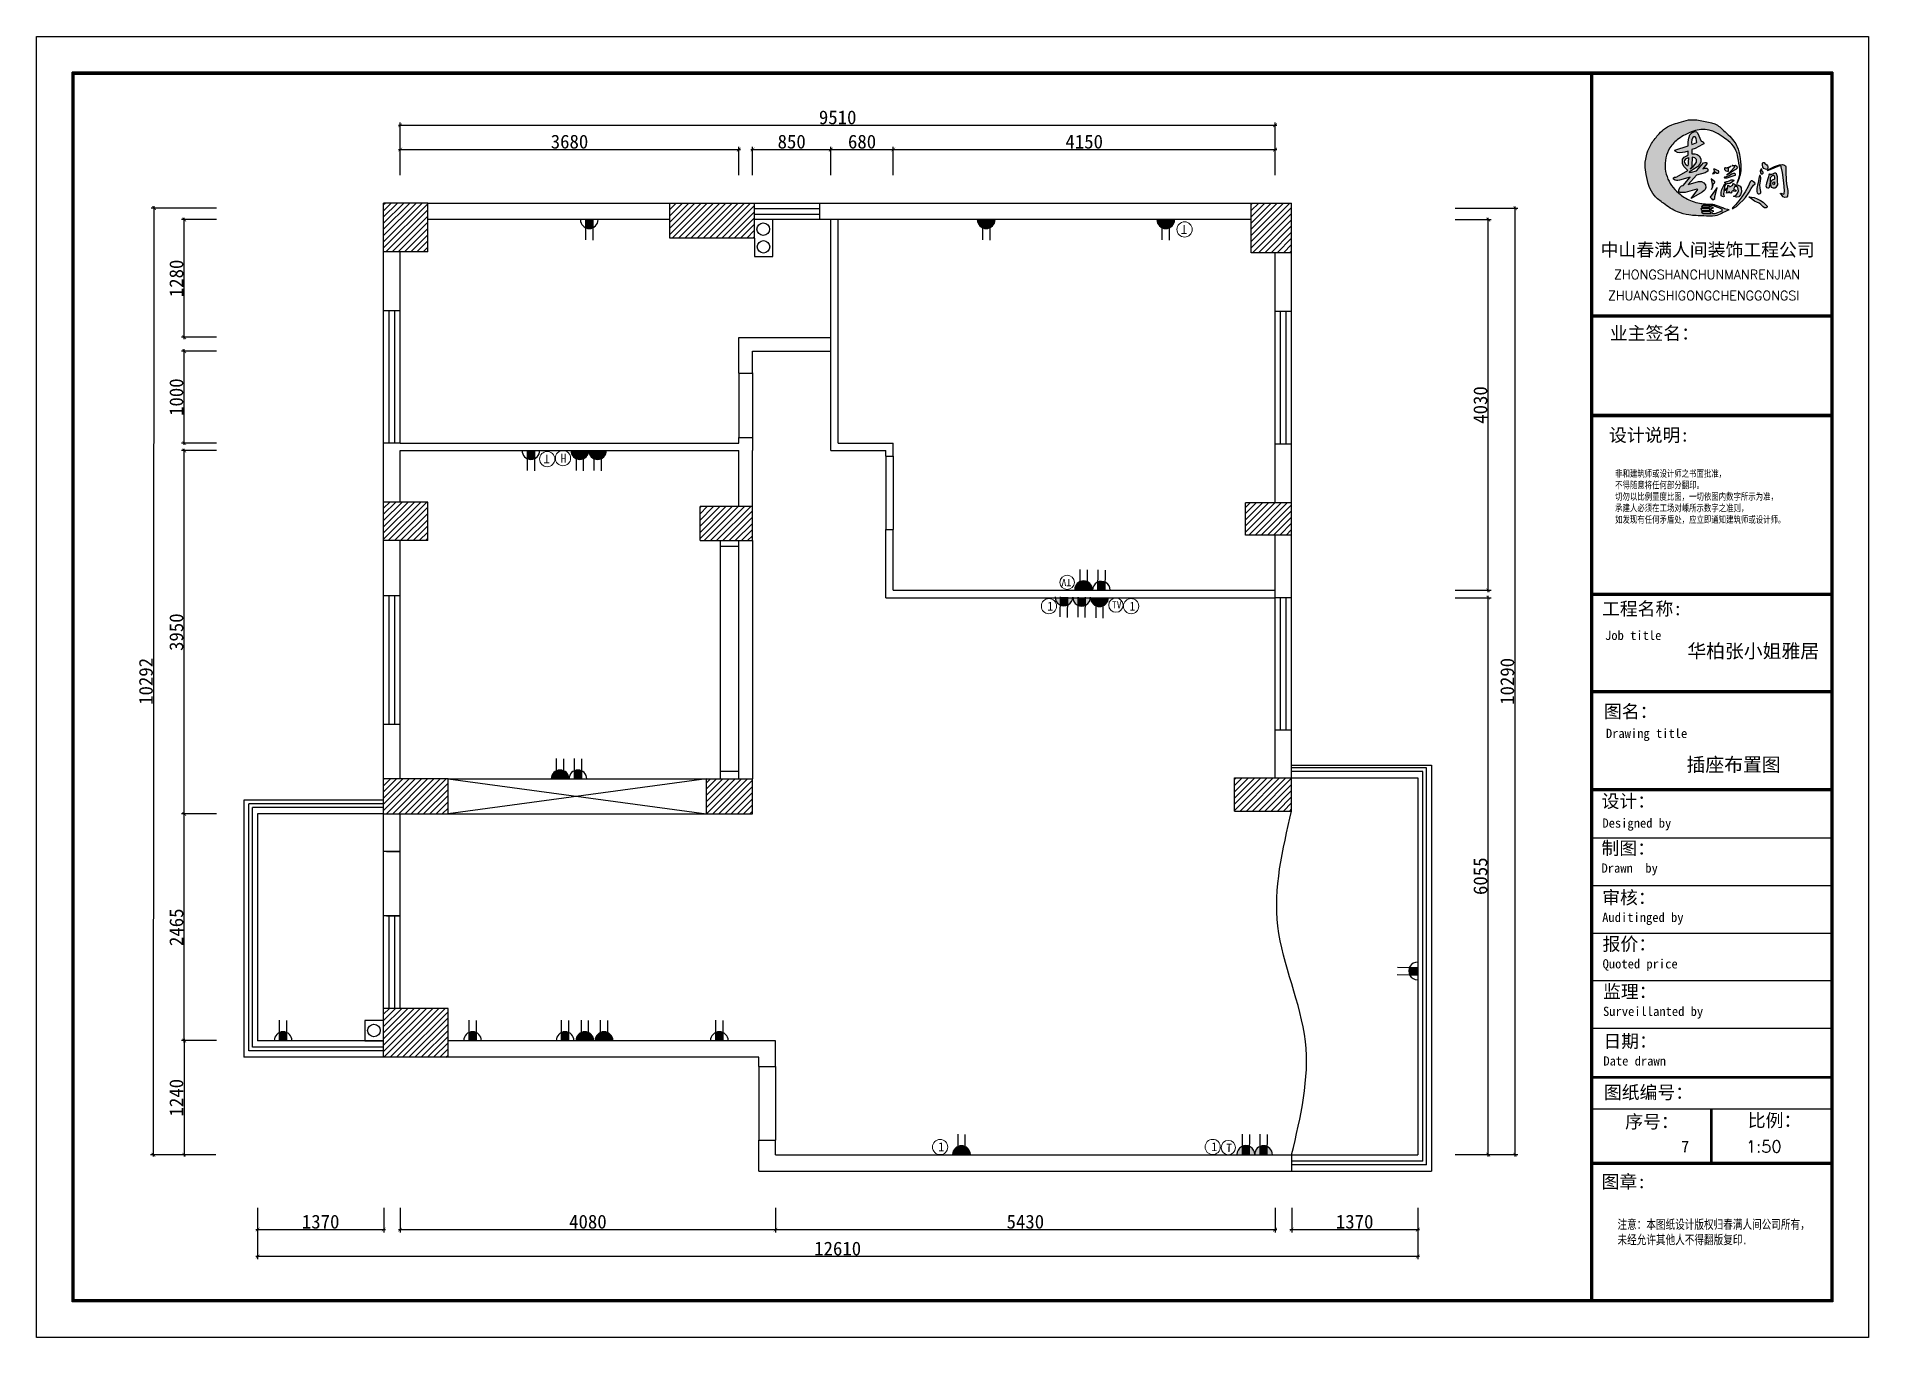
# Model space of a CAD drawing. Header units: millimetres. Extents: x 71641 to 191108, y -23091 to 29972.
# Drawn here: x 171197 to 191108, y -1139 to 13003 of the extents above; entities that cross this region are included whole.
import ezdxf

# ---------------------------------------------------------------- set-up
doc = ezdxf.new("R2010")
doc.units = ezdxf.units.MM
for name, color, linetype in [('00', 1, 'Continuous'), ('家', 1, 'Continuous'), ('柱', 7, 'Continuous')]:
    doc.layers.add(name, color=color, linetype=linetype)
doc.styles.add('2121212', font='SIMFANG.TTF', dxfattribs={"height": 180})
doc.styles.add('333', font='SIMHEI.TTF')
doc.styles.add('50', font='SimSun.ttf', dxfattribs={"height": 150})
doc.styles.add('ROMAND', font='romand.shx', dxfattribs={"height": 100})
doc.styles.add('STYLE-50B', font='SimSun.ttf', dxfattribs={"width": 0.766, "height": 150})
doc.dimstyles.new('50', dxfattribs={"dimscale": 0, "dimtxt": 150, "dimasz": 40, "dimexe": 30, "dimexo": 30, "dimgap": 10, "dimtad": 1, "dimdec": 0, "dimzin": 4, "dimdsep": 46, "dimtxsty": '50', "dimblk": 'ARCHTICK', "dimcen": 40, "dimdle": 20, "dimclrd": 8, "dimclre": 8, "dimclrt": 2, "dimadec": 0, "dimazin": 0, "dimtfac": 1, "dimtdec": 0, "dimtmove": 2, "dimatfit": 3, "dimldrblk": 'DOT', "dimfxl": 0, "dimtolj": 1, "dimtzin": 0, "dimlwd": -1, "dimarcsym": 0})
pattern_1 = [(45, (84162.82, 31906.157), (-33.67596, 33.67596), [])]

msp = doc.modelspace()

# ---------------------------------------------------------------- texts
at = {"layer": '00', "color": 8, "lineweight": -2, "style": 'ROMAND'}
for s, p in [('ZHONGSHANCHUNMANRENJIAN', (188343.1, 10365.4)), ('ZHUANGSHIGONGCHENGGONGSI', (188276.5, 10136.7))]:
    msp.add_text(s, height=101.26, dxfattribs=at).set_placement(p)
at = {"layer": '00', "color": 8, "lineweight": -2, "attachment_point": 1, "style": '2121212'}
for s, insert, char_height, width in [('{\\f宋体|b0|i0|c134|p2;中山春满人间装饰工程公司}', (188198.2, 10757.2, 0), 142.12, 2652.368), ('{\\f宋体|b0|i0|c134|p2;业主签名：}', (188297.4, 9849.5, 0), 142.12, 2109.278), ('{\\f宋体|b0|i0|c134|p2;设计说明:}', (188288.2, 8741.8, 0), 142.12, 2109.278), ('{\\f宋体|b0|i0|c134|p2;工程名称:}', (188212.2, 6854.1, 0), 142.12, 2109.278), ('{\\f宋体|b0|i0|c134|p2;Job title}', (188245.9, 6543.4, 0), 100, 2109.278), ('{\\fSimSun|b0|i0|c134|p2;\\C2;华柏张小姐雅居}', (189140, 6397.9, 0), 150, 2109.278), ('{\\f宋体|b0|i0|c134|p2;图名：}', (188233.5, 5736.8, 0), 142.12, 2109.278), ('{\\f宋体|b0|i0|c134|p2;Drawing title}', (188254.7, 5477.9, 0), 100, 2109.278), ('{\\fSimSun|b0|i0|c134|p2;\\C2;插座布置图}', (189131.2, 5163.3, 0), 150, 2109.278), ('{\\f宋体|b0|i0|c134|p2;设计：}', (188207.6, 4762.2, 0), 142.12, 2109.278), ('{\\f宋体|b0|i0|c134|p2;Designed by}', (188216.9, 4502.7, 0), 100, 2109.278), ('{\\f宋体|b0|i0|c134|p2;制图：\\P\\H0.7036x;Drawn  by}', (188207.2, 4250.6, 0), 142.12, 2109.278), ('{\\f宋体|b0|i0|c134|p2;审核：\\P\\H0.7036x;Auditinged by }', (188214.5, 3714.4, 0), 142.12, 2109.278), ('{\\f宋体|b0|i0|c134|p2;报价：\\P\\H0.7036x;Quoted price}', (188218.9, 3209.4, 0), 142.12, 2109.278), ('{\\f宋体|b0|i0|c134|p2;监理：\\P\\H0.7036x;Surveillanted by}', (188223.5, 2692.6, 0), 142.12, 2109.278), ('{\\f宋体|b0|i0|c134|p2;日期：\\P\\H0.7036x;Date drawn}', (188227.3, 2153.6, 0), 142.12, 2109.278), ('{\\f宋体|b0|i0|c134|p2;图纸编号：}', (188233, 1596.3, 0), 142.12, 2109.278), ('{\\f宋体|b0|i0|c134|p2;序号：}', (188464.7, 1277.9, 0), 142.12, 2109.278), ('{\\f宋体|b0|i0|c134|p2;比例：}', (189797.1, 1291.9, 0), 142.12, 2109.278), ('{\\C2;7}', (189073.5, 1000.5), 129.2, 697.333), ('{\\Fromand.shx;\\C2;1:50}', (189777.5, 1000.5), 129.2, 697.333), ('{\\f宋体|b0|i0|c134|p2;图章\\f宋体|b0|i0|c0|p2;:}', (188207.7, 625.4, 0), 142.12, 2109.278)]:
    msp.add_mtext(s, dxfattribs=dict(at, insert=insert, char_height=char_height, width=width))
at = {"layer": '家', "color": 8, "lineweight": -2, "width": 2109.278, "attachment_point": 1, "style": 'STYLE-50B'}
for s, insert, char_height in [('非和建筑师或设计师之书面批准，\\P不得随意将任何部分翻印。\\P切勿以比例量度比图，一切依图内数字所示为准，\\P承建人必须在工场对嵊所示数字之准则，\\P如发现有任何矛盾处，应立即通知建筑师或设计师。', (188355, 8290.6, 0), 75), ('注意：本图纸设计版权归春满人间公司所有，未经允许其他人不得翻版复印{\\f宋体|b0|i0|c0|p2;.}', (188380.8, 140.7, 0), 100)]:
    msp.add_mtext(s, dxfattribs=dict(at, insert=insert, char_height=char_height))
at = {"layer": '柱', "color": 3, "lineweight": 5, "ltscale": 4, "extrusion": (0, 0, -1), "char_height": 96.199, "width": 895.63, "attachment_point": 1, "text_direction": (1, 0, 0), "style": '333'}
for insert in [(183637.1, 10858.6), (176709.3, 8362.5)]:
    msp.add_mtext('{\\f宋体|b0|i0|c134|p2;T}', dxfattribs=dict(at, insert=insert))
at = {"layer": '柱', "color": 3, "lineweight": 5, "ltscale": 4, "attachment_point": 1, "style": '333'}
for s, insert, char_height, width, rotation in [('{\\f宋体|b0|i0|c134|p2;H}', (176956.2, 8372.3), 96.199, 895.63, 180), ('{\\f宋体|b0|i0|c134|p2;TV}', (182441.7, 7027.7), 76.959, 716.504, 179.43684), ('{\\f宋体|b0|i0|c134|p2;TV}', (182885.4, 6864.6), 76.959, 716.504, 359.43684), ('{\\fSimSun|b0|i0|c134|p2;T}', (184127.7, 966.8), 90, 716.504, 359.43684)]:
    msp.add_mtext(s, dxfattribs=dict(at, insert=insert, char_height=char_height, width=width, rotation=rotation))
at = {"layer": '柱', "color": 3, "lineweight": 5, "ltscale": 4, "char_height": 96.199, "width": 895.63, "attachment_point": 1, "style": '333'}
for insert in [(182182.5, 6858.4), (183075, 6858.4), (180996.6, 981.6), (183965.9, 982.4)]:
    msp.add_mtext('{\\f宋体|b0|i0|c134|p2;1}', dxfattribs=dict(at, insert=insert))

# ---------------------------------------------------------------- blocks, each defined once
blk = doc.blocks.new('_ARCHTICK')
at = {"color": 0, "linetype": 'ByBlock', "const_width": 0.15}
blk.add_lwpolyline([(-0.5, -0.5), (0.5, 0.5)], dxfattribs=at)
blk = doc.blocks.new('*D339')
at = {"color": 8, "lineweight": -2}
for p, q in [((186616, 6903), (187006, 6903)), ((186616, 848), (187006, 848))]:
    blk.add_line(p, q, dxfattribs=at)
at = {"color": 8}
blk.add_line((186976, 828), (186976, 6923), dxfattribs=at)
at = {"layer": 'Defpoints', "color": 0}
for p in [(186586, 6903), (186976, 6903), (186586, 848)]:
    blk.add_point(p, dxfattribs=at)
at = {"color": 8, "xscale": 40, "yscale": 40, "zscale": 40}
for p, rotation in [((186976, 6903), 90), ((186976, 848), 270)]:
    blk.add_blockref('_ARCHTICK', p, dxfattribs=dict(at, rotation=rotation))
at = {"color": 2, "insert": (186891, 3875), "char_height": 150, "attachment_point": 5, "rotation": 90, "style": '50'}
blk.add_mtext('\\A1;6055', dxfattribs=at)
blk = doc.blocks.new('_Dot')
at = {"color": 0, "linetype": 'ByBlock', "lineweight": -2}
blk.add_line((-0.5, 0), (-1, 0), dxfattribs=at)
at = {"color": 0, "linetype": 'ByBlock', "const_width": 0.5}
blk.add_lwpolyline([(-0.25, 0, 1), (0.25, 0, 1)], format="xyb", close=True, dxfattribs=at)
blk = doc.blocks.new('DOT')
at = {"color": 0, "linetype": 'ByBlock'}
blk.add_line((-0.5, 0), (-1, 0), dxfattribs=at)
at = {"color": 0, "linetype": 'ByBlock', "const_width": 0.5}
blk.add_lwpolyline([(-0.25, 0, 1), (0.25, 0, 1)], format="xyb", close=True, dxfattribs=at)
blk = doc.blocks.new('*D338')
at = {"color": 8}
blk.add_line((187268, 828), (187268, 11157), dxfattribs=at)
at = {"color": 8, "lineweight": -2}
for p, q in [((186616, 11137), (187298, 11137)), ((186616, 848), (187298, 848))]:
    blk.add_line(p, q, dxfattribs=at)
at = {"layer": 'Defpoints', "color": 0}
for p in [(186586, 11137), (187268, 11137), (186586, 848)]:
    blk.add_point(p, dxfattribs=at)
at = {"color": 8, "xscale": 40, "yscale": 40, "zscale": 40}
for p, rotation in [((187268, 11137), 90), ((187268, 848), 270)]:
    blk.add_blockref('_ARCHTICK', p, dxfattribs=dict(at, rotation=rotation))
at = {"color": 2, "insert": (187183, 5993), "char_height": 150, "attachment_point": 5, "rotation": 90, "style": '50'}
blk.add_mtext('\\A1;10290', dxfattribs=at)
blk = doc.blocks.new('*D342')
at = {"color": 8, "lineweight": -2}
for p, q in [((175149, 270), (175149, 3)), ((179229, 270), (179229, 3))]:
    blk.add_line(p, q, dxfattribs=at)
at = {"color": 8}
blk.add_line((175129, 33), (179249, 33), dxfattribs=at)
at = {"layer": 'Defpoints', "color": 0}
for p in [(175149, 300), (179229, 300), (179229, 33)]:
    blk.add_point(p, dxfattribs=at)
at = {"color": 8, "xscale": 40, "yscale": 40, "zscale": 40, "rotation": 180}
blk.add_blockref('_ARCHTICK', (175149, 33), dxfattribs=at)
at = {"color": 8, "xscale": 40, "yscale": 40, "zscale": 40}
blk.add_blockref('_ARCHTICK', (179229, 33), dxfattribs=at)
at = {"color": 2, "insert": (177189, 118), "char_height": 150, "attachment_point": 5, "style": '50'}
blk.add_mtext('\\A1;4080', dxfattribs=at)
blk = doc.blocks.new('*D341')
at = {"color": 8, "lineweight": -2}
for p, q in [((173599, 270), (173599, -289)), ((186209, 270), (186209, -289))]:
    blk.add_line(p, q, dxfattribs=at)
at = {"color": 8}
blk.add_line((186229, -259), (173579, -259), dxfattribs=at)
at = {"layer": 'Defpoints', "color": 0}
for p in [(173599, 300), (186209, 300), (173599, -259)]:
    blk.add_point(p, dxfattribs=at)
at = {"color": 8, "xscale": 40, "yscale": 40, "zscale": 40}
for p, rotation in [((173599, -259), 179.9999999999972), ((186209, -259), 359.9999999999972)]:
    blk.add_blockref('_ARCHTICK', p, dxfattribs=dict(at, rotation=rotation))
at = {"color": 2, "insert": (179904, -174), "char_height": 150, "attachment_point": 5, "style": '50'}
blk.add_mtext('\\A1;12610', dxfattribs=at)
blk = doc.blocks.new('*D346')
at = {"color": 8, "lineweight": -2}
for p, q in [((179229, 270), (179229, 3)), ((184659, 270), (184659, 3))]:
    blk.add_line(p, q, dxfattribs=at)
at = {"color": 8}
blk.add_line((179209, 33), (184679, 33), dxfattribs=at)
at = {"layer": 'Defpoints', "color": 0}
for p in [(179229, 300), (184659, 300), (184659, 33)]:
    blk.add_point(p, dxfattribs=at)
at = {"color": 8, "xscale": 40, "yscale": 40, "zscale": 40, "rotation": 180}
blk.add_blockref('_ARCHTICK', (179229, 33), dxfattribs=at)
at = {"color": 8, "xscale": 40, "yscale": 40, "zscale": 40}
blk.add_blockref('_ARCHTICK', (184659, 33), dxfattribs=at)
at = {"color": 2, "insert": (181944, 118), "char_height": 150, "attachment_point": 5, "style": '50'}
blk.add_mtext('\\A1;5430', dxfattribs=at)
blk = doc.blocks.new('*D347')
at = {"color": 8, "lineweight": -2}
for p, q in [((184839, 270), (184839, 3)), ((186209, 270), (186209, 3))]:
    blk.add_line(p, q, dxfattribs=at)
at = {"color": 8}
blk.add_line((184819, 33), (186229, 33), dxfattribs=at)
at = {"layer": 'Defpoints', "color": 0}
for p in [(184839, 300), (186209, 300), (186209, 33)]:
    blk.add_point(p, dxfattribs=at)
at = {"color": 8, "xscale": 40, "yscale": 40, "zscale": 40, "rotation": 180}
blk.add_blockref('_ARCHTICK', (184839, 33), dxfattribs=at)
at = {"color": 8, "xscale": 40, "yscale": 40, "zscale": 40}
blk.add_blockref('_ARCHTICK', (186209, 33), dxfattribs=at)
at = {"color": 2, "insert": (185524, 118), "char_height": 150, "attachment_point": 5, "style": '50'}
blk.add_mtext('\\A1;1370', dxfattribs=at)
blk = doc.blocks.new('*D348')
at = {"color": 8}
blk.add_line((175129, 12039), (184679, 12039), dxfattribs=at)
at = {"color": 8, "lineweight": -2}
for p, q in [((175149, 11496), (175149, 12069)), ((184659, 11496), (184659, 12069))]:
    blk.add_line(p, q, dxfattribs=at)
at = {"layer": 'Defpoints', "color": 0}
for p in [(184659, 12039), (175149, 11466), (184659, 11466)]:
    blk.add_point(p, dxfattribs=at)
at = {"color": 8, "xscale": 40, "yscale": 40, "zscale": 40, "rotation": 180}
blk.add_blockref('_ARCHTICK', (175149, 12039), dxfattribs=at)
at = {"color": 8, "xscale": 40, "yscale": 40, "zscale": 40}
blk.add_blockref('_ARCHTICK', (184659, 12039), dxfattribs=at)
at = {"color": 2, "insert": (179904, 12124), "char_height": 150, "attachment_point": 5, "style": '50'}
blk.add_mtext('\\A1;9510', dxfattribs=at)
blk = doc.blocks.new('*D349')
at = {"color": 8}
blk.add_line((180489, 11775), (184679, 11775), dxfattribs=at)
at = {"color": 8, "lineweight": -2}
for p, q in [((180509, 11526), (180509, 11805)), ((184659, 11496), (184659, 11805))]:
    blk.add_line(p, q, dxfattribs=at)
at = {"layer": 'Defpoints', "color": 0}
for p in [(184659, 11775), (180509, 11496), (184659, 11466)]:
    blk.add_point(p, dxfattribs=at)
at = {"color": 8, "xscale": 40, "yscale": 40, "zscale": 40, "rotation": 180}
blk.add_blockref('_ARCHTICK', (180509, 11775), dxfattribs=at)
at = {"color": 8, "xscale": 40, "yscale": 40, "zscale": 40}
blk.add_blockref('_ARCHTICK', (184659, 11775), dxfattribs=at)
at = {"color": 2, "insert": (182584, 11860), "char_height": 150, "attachment_point": 5, "style": '50'}
blk.add_mtext('\\A1;4150', dxfattribs=at)
blk = doc.blocks.new('*D350')
at = {"color": 8}
blk.add_line((179809, 11775), (180529, 11775), dxfattribs=at)
at = {"color": 8, "lineweight": -2}
for p, q in [((179829, 11496), (179829, 11805)), ((180509, 11496), (180509, 11805))]:
    blk.add_line(p, q, dxfattribs=at)
at = {"layer": 'Defpoints', "color": 0}
for p in [(180509, 11775), (179829, 11466), (180509, 11466)]:
    blk.add_point(p, dxfattribs=at)
at = {"color": 8, "xscale": 40, "yscale": 40, "zscale": 40, "rotation": 180}
blk.add_blockref('_ARCHTICK', (179829, 11775), dxfattribs=at)
at = {"color": 8, "xscale": 40, "yscale": 40, "zscale": 40}
blk.add_blockref('_ARCHTICK', (180509, 11775), dxfattribs=at)
at = {"color": 2, "insert": (180169, 11860), "char_height": 150, "attachment_point": 5, "style": '50'}
blk.add_mtext('\\A1;680', dxfattribs=at)
blk = doc.blocks.new('errerer')
at = {"lineweight": -2}
h = blk.add_hatch(color=8, dxfattribs=at)
edge = h.paths.add_edge_path()
edge.add_spline(control_points=[(171486, 68737), (171467, 68746), (171423, 68767), (171344, 68819), (171262, 68901), (171214, 68977), (171196, 69017), (171195, 69019)], knot_values=[22078.908695, 22078.908695, 22078.908695, 22078.908695, 22412.037046, 22864.417059, 23573.352389, 24248.663515, 24278.339872, 24278.339872, 24278.339872, 24278.339872], degree=3, periodic=0)
edge.add_line((171195, 69019), (170931, 68989))
edge.add_spline(control_points=[(170931, 68989), (170936, 68965), (170956, 68897), (171020, 68790), (171154, 68684), (171300, 68586), (171426, 68553), (171480, 68546), (171485, 68545)], knot_values=[12526.980967, 12526.980967, 12526.980967, 12526.980967, 12912.76376, 13656.443057, 14467.926065, 15619.199217, 16432.672519, 16505.49519, 16505.49519, 16505.49519, 16505.49519], degree=3, periodic=0)
edge.add_line((171485, 68545), (171486, 68737))
edge = h.paths.add_edge_path()
edge.add_spline(control_points=[(171195, 69019), (171178, 69060), (171154, 69151), (171162, 69292), (171203, 69396), (171239, 69445), (171248, 69456)], knot_values=[24278.339872, 24278.339872, 24278.339872, 24278.339872, 24990.75798, 25753.853245, 26502.771788, 26725.483087, 26725.483087, 26725.483087, 26725.483087], degree=3, periodic=0)
edge.add_line((171248, 69456), (171073, 69595))
edge.add_spline(control_points=[(171073, 69595), (171071, 69593), (171034, 69552), (170977, 69477), (170916, 69344), (170894, 69209), (170912, 69085), (170924, 69017), (170931, 68989)], knot_values=[9052.726852, 9052.726852, 9052.726852, 9052.726852, 9101.944213, 9929.860353, 10544.164147, 11423.717054, 12065.484855, 12526.980967, 12526.980967, 12526.980967, 12526.980967], degree=3, periodic=0)
edge.add_line((170931, 68989), (171195, 69019))
edge = h.paths.add_edge_path()
edge.add_spline(control_points=[(171248, 69456), (171273, 69488), (171329, 69540), (171404, 69584), (171477, 69621), (171552, 69653), (171652, 69666), (171717, 69658), (171747, 69650)], knot_values=[26725.483087, 26725.483087, 26725.483087, 26725.483087, 27368.223838, 27920.784045, 28117.800611, 28678.884262, 29205.082751, 29708.300033, 29708.300033, 29708.300033, 29708.300033], degree=3, periodic=0)
edge.add_line((171747, 69650), (171772, 69746))
edge.add_spline(control_points=[(171772, 69746), (171764, 69748), (171697, 69763), (171598, 69788), (171458, 69792), (171352, 69753), (171238, 69725), (171145, 69670), (171094, 69619), (171073, 69595)], knot_values=[5035.937639, 5035.937639, 5035.937639, 5035.937639, 5168.823273, 6115.22021, 6678.484335, 7362.56903, 7901.570556, 8555.150084, 9052.726852, 9052.726852, 9052.726852, 9052.726852], degree=3, periodic=0)
edge.add_line((171073, 69595), (171248, 69456))
edge = h.paths.add_edge_path()
edge.add_spline(control_points=[(171747, 69650), (171753, 69649), (171784, 69640), (171834, 69619), (171906, 69571), (171987, 69510), (172082, 69425), (172112, 69287), (172131, 69183), (172137, 69111), (172135, 69068), (172130, 69039), (172090, 68942), (172100, 68962), (172113, 68990), (172134, 69050), (172154, 69142), (172143, 69228), (172137, 69326), (172112, 69422), (172056, 69519), (171992, 69586), (171911, 69662), (171845, 69725), (171785, 69743), (171772, 69746)], knot_values=[29708.300033, 29708.300033, 29708.300033, 29708.300033, 29797.016202, 30219.334531, 30576.066107, 31166.961224, 31854.609826, 32527.805429, 33346.145394, 33558.688985, 33686.826136, 33998.293275, 34349.980564, 34349.980564, 34349.980564, 34833.989407, 35367.457213, 35826.6748, 36215.832047, 36925.939156, 37388.482191, 37988.741176, 38391.375961, 39174.849041, 39385.918203, 39385.918203, 39385.918203, 39385.918203], degree=3, periodic=0)
edge.add_line((171772, 69746), (171747, 69650))
h = blk.add_hatch(color=8, dxfattribs=at)
h.paths.add_polyline_path([(171606, 69317), (171579, 69336), (171549, 69343), (171511, 69343), (171509, 69400), (171554, 69415), (171648, 69464), (171664, 69476), (171662, 69497), (171650, 69507), (171632, 69511), (171582, 69620), (171570, 69630), (171554, 69634), (171535, 69632), (171509, 69617), (171483, 69591), (171469, 69549), (171462, 69500), (171461, 69448), (171287, 69393), (171291, 69381), (171320, 69363), (171353, 69356), (171386, 69360), (171419, 69365), (171462, 69381), (171462, 69329), (171442, 69320), (171409, 69301), (171389, 69273), (171386, 69246), (171388, 69218), (171403, 69181), (171433, 69148), (171455, 69128), (171313, 69044), (171299, 69041), (171282, 69039), (171270, 69029), (171270, 69013), (171291, 68999), (171310, 68996), (171327, 68996), (171348, 68999), (171488, 69041), (171398, 68933), (171376, 68928), (171353, 68906), (171341, 68871), (171341, 68848), (171358, 68840), (171386, 68838), (171421, 68838), (171573, 68883), (171586, 68881), (171587, 68878), (171499, 68762), (171645, 68843), (171669, 68864), (171683, 68880), (171693, 68904), (171688, 68939), (171664, 68968), (171634, 68982), (171598, 68985), (171462, 68944), (171462, 68946), (171572, 69065), (171683, 69096), (171697, 69103), (171716, 69119), (171719, 69145), (171705, 69159), (171684, 69159), (171653, 69148), (171704, 69213), (171705, 69226), (171695, 69232), (171678, 69230), (171662, 69226), (171568, 69124), (171504, 69105), (171474, 69100), (171474, 69103), (171528, 69138), (171584, 69176), (171613, 69209), (171625, 69239), (171625, 69278)])
h.paths.add_polyline_path([(171570, 69272), (171572, 69235), (171554, 69209), (171525, 69181), (171507, 69166), (171501, 69157), (171487, 69148), (171507, 69166), (171509, 69169), (171511, 69192), (171513, 69301), (171513, 69299), (171549, 69291)], flags=16)
h.paths.add_polyline_path([(171462, 69233), (171461, 69209), (171455, 69192), (171454, 69185), (171433, 69199), (171421, 69218), (171414, 69239), (171417, 69258), (171431, 69278), (171457, 69292), (171464, 69298)], flags=16)
h.paths.add_polyline_path([(171507, 69464), (171506, 69492), (171509, 69528), (171520, 69559), (171533, 69565), (171551, 69565), (171565, 69547), (171572, 69514), (171573, 69493)], flags=16)
h = blk.add_hatch(color=8, dxfattribs=at)
h.paths.add_polyline_path([(172061, 69063), (172078, 69067), (172080, 69079), (172078, 69081), (172064, 69088), (172052, 69088), (172028, 69079), (171995, 69058), (171955, 69044), (171941, 69041), (171934, 69041), (171929, 69037), (171934, 69029), (171969, 69031), (172009, 69043)])
h.paths.add_polyline_path([(172021, 69121), (171960, 69065), (171973, 69069), (172066, 69133), (172084, 69140), (172099, 69159), (172096, 69185), (172075, 69195), (172044, 69191), (172037, 69187), (172066, 69185), (172066, 69169)])
h.paths.add_polyline_path([(171955, 69117), (171973, 69114), (171983, 69115), (171985, 69129), (171981, 69140), (171983, 69152), (171993, 69162), (172021, 69185), (171976, 69164), (171969, 69162), (171953, 69162), (171946, 69166), (171938, 69161), (171940, 69135)])
h.paths.add_polyline_path([(171834, 69133), (171809, 69145), (171792, 69145), (171802, 69128), (171804, 69119), (171780, 69084), (171799, 69088), (171818, 69105), (171835, 69093), (171849, 69093), (171861, 69102), (171863, 69109), (171855, 69122)])
h.paths.add_polyline_path([(171761, 69017), (171761, 69015), (171775, 68949), (171775, 68939), (171773, 68913), (171766, 68878), (171783, 68916), (171792, 68958), (171806, 68965), (171809, 68973), (171808, 68980)])
h.paths.add_polyline_path([(171750, 68779), (171764, 68762), (171775, 68750), (171790, 68748), (171808, 68760), (171808, 68786), (171841, 68907)])
h.paths.add_polyline_path([(172054, 68987), (172059, 68999), (172044, 69006), (172023, 69006), (171997, 68992), (171973, 68982), (171964, 68985), (171938, 68973), (171941, 68965), (171952, 68958), (171948, 68952), (171940, 68951), (171920, 68923), (171900, 68880), (171891, 68842), (171893, 68795), (171907, 68786), (171922, 68784), (171929, 68789), (171927, 68805), (171924, 68819), (171926, 68854), (171973, 68890), (171966, 68859), (171960, 68833), (171973, 68835), (171981, 68836), (171995, 68852), (172007, 68836), (172023, 68833), (172031, 68840), (172026, 68850), (172033, 68855), (172045, 68862), (172051, 68868), (172059, 68859), (172070, 68854), (172085, 68857), (172089, 68864), (172084, 68871), (172075, 68874), (172056, 68881), (172059, 68894), (172070, 68920), (172092, 68920), (172111, 68904), (172117, 68861), (172106, 68833), (172087, 68805), (172068, 68795), (172051, 68791), (172061, 68786), (172090, 68781), (172122, 68784), (172144, 68810), (172155, 68847), (172151, 68902), (172139, 68921), (172120, 68933), (172104, 68939), (172071, 68939), (172066, 68947), (172054, 68956), (172044, 68954), (172044, 68949), (172044, 68935), (172004, 68914), (172000, 68923), (171985, 68935), (171979, 68930), (171979, 68923), (171979, 68906), (171945, 68883), (171927, 68866), (171929, 68878), (171934, 68913), (171950, 68942), (171964, 68952), (172005, 68959)])
h = blk.add_hatch(color=8, dxfattribs=at)
h.paths.add_polyline_path([(172162, 68785), (172122, 68729), (172077, 68677), (172041, 68639), (172038, 68637), (172035, 68633), (172044, 68632), (172059, 68639), (172090, 68659), (172137, 68700), (172173, 68736), (172207, 68776), (172255, 68842), (172283, 68893), (172312, 68934), (172334, 68954), (172332, 68960), (172306, 68986), (172298, 68989), (172294, 68992), (172285, 68992), (172278, 68987), (172272, 68979), (172243, 68917), (172204, 68848)])
h.paths.add_polyline_path([(172323, 68773), (172289, 68781), (172267, 68785), (172252, 68785), (172252, 68782), (172255, 68779), (172287, 68757), (172328, 68728), (172366, 68708), (172378, 68706), (172388, 68701), (172410, 68684), (172439, 68654), (172456, 68639), (172471, 68638), (172480, 68639), (172490, 68647), (172491, 68660), (172476, 68680), (172440, 68713), (172405, 68737), (172363, 68759)])
h.paths.add_polyline_path([(172358, 68852), (172363, 68835), (172374, 68822), (172387, 68821), (172402, 68827), (172411, 68837), (172411, 68853), (172401, 68898), (172398, 68938), (172405, 68988), (172409, 69021), (172409, 69037), (172405, 69052), (172401, 69060), (172397, 69063), (172393, 69061), (172385, 69024), (172374, 68967), (172366, 68935), (172358, 68890)])
h.paths.add_polyline_path([(172438, 69106), (172432, 69115), (172422, 69126), (172423, 69136), (172421, 69142), (172417, 69146), (172411, 69143), (172409, 69138), (172404, 69131), (172399, 69116), (172403, 69095), (172414, 69083), (172428, 69082), (172439, 69091)])
h.paths.add_polyline_path([(172436, 69171), (172449, 69153), (172470, 69142), (172485, 69140), (172497, 69145), (172501, 69158), (172501, 69179), (172497, 69187), (172487, 69201), (172473, 69208), (172463, 69220), (172451, 69229), (172441, 69230), (172441, 69228), (172434, 69229), (172431, 69222), (172430, 69199)])
h.paths.add_polyline_path([(172691, 69100), (172709, 68966), (172716, 68868), (172715, 68822), (172706, 68819), (172683, 68828), (172669, 68829), (172660, 68827), (172685, 68804), (172701, 68785), (172724, 68773), (172747, 68777), (172759, 68794), (172762, 68834), (172761, 68864), (172757, 68888), (172743, 68951), (172738, 69002), (172733, 69108), (172736, 69158), (172736, 69179), (172731, 69189), (172718, 69198), (172691, 69203), (172652, 69201), (172589, 69180), (172525, 69149), (172499, 69133), (172492, 69125), (172504, 69126), (172526, 69134), (172652, 69187), (172663, 69188), (172669, 69188), (172676, 69173)])
h.paths.add_polyline_path([(172535, 69034), (172543, 69045), (172561, 69061), (172570, 69065), (172577, 69065), (172582, 69059), (172586, 69034), (172588, 69013), (172559, 68999), (172538, 68982), (172533, 68967), (172533, 68938), (172544, 68911), (172569, 68899), (172593, 68901), (172614, 68914), (172629, 68940), (172628, 68992), (172625, 69042), (172613, 69082), (172601, 69090), (172586, 69091), (172569, 69085), (172549, 69075), (172537, 69068), (172532, 69078), (172527, 69083), (172520, 69081), (172518, 69078), (172515, 69069), (172510, 69043), (172485, 68960), (172477, 68940), (172475, 68925), (172477, 68915), (172485, 68905), (172500, 68902), (172514, 68902), (172523, 68909), (172528, 68925), (172530, 68952), (172533, 68979)])
h.paths.add_polyline_path([(172572, 68974), (172566, 68963), (172569, 68950), (172574, 68940), (172581, 68942), (172587, 68952), (172589, 68966), (172588, 68981)], flags=17)
h = blk.add_hatch(color=8, dxfattribs=at)
edge = h.paths.add_edge_path()
edge.add_spline(control_points=[(171485, 68545), (171544, 68538), (171652, 68538), (171834, 68520), (171921, 68585), (171998, 68614), (171942, 68630), (171917, 68640), (171857, 68661), (171820, 68678), (171780, 68688), (171733, 68687), (171673, 68691), (171598, 68700), (171536, 68717), (171495, 68733), (171486, 68737)], knot_values=[16505.49519, 16505.49519, 16505.49519, 16505.49519, 17462.307767, 18254.424733, 19263.770823, 19286.294409, 19393.463502, 19769.722666, 20039.931175, 20323.71298, 20426.202415, 20700.644692, 21064.187457, 21384.09699, 21917.120996, 22078.908695, 22078.908695, 22078.908695, 22078.908695], degree=3, periodic=0)
edge.add_line((171486, 68737), (171485, 68545))
h.paths.add_polyline_path([(171633, 68620), (171632, 68631), (171638, 68636), (171744, 68632), (171743, 68629), (171742, 68621), (171742, 68617), (171746, 68606), (171636, 68610)], flags=16)
h.paths.add_polyline_path([(171640, 68590), (171751, 68587), (171751, 68582), (171750, 68578), (171751, 68573), (171753, 68569), (171756, 68565), (171760, 68562), (171658, 68565, -0.485719)], flags=16)
h.paths.add_polyline_path([(171641, 68650, -0.499354), (171660, 68674), (171745, 68674), (171746, 68674), (171746, 68674), (171742, 68670), (171738, 68667), (171737, 68655), (171738, 68648, -0.17168), (171737, 68648)], flags=16)
h.paths.add_polyline_path([(171753, 68653), (171754, 68661), (171759, 68666), (171765, 68670), (171774, 68671), (171783, 68671), (171786, 68671), (171900, 68627), (171900, 68598), (171808, 68562), (171801, 68560), (171797, 68560), (171785, 68562), (171776, 68568), (171771, 68577), (171773, 68585), (171780, 68590), (171798, 68595), (171771, 68604), (171763, 68609), (171759, 68617), (171761, 68625), (171767, 68629), (171779, 68634), (171790, 68639), (171758, 68648)], flags=16)
at = {"color": 8, "lineweight": -2}
for points in [[(171287, 69393), (171461, 69448), (171462, 69500), (171469, 69549), (171483, 69591), (171509, 69617), (171535, 69632), (171554, 69634), (171570, 69630), (171582, 69620), (171632, 69511), (171650, 69507), (171662, 69497), (171664, 69476), (171648, 69464), (171554, 69415), (171509, 69400), (171511, 69343), (171549, 69343), (171579, 69336), (171606, 69317), (171625, 69278), (171625, 69239), (171613, 69209), (171584, 69176), (171528, 69138), (171474, 69103), (171474, 69100), (171504, 69105), (171568, 69124), (171662, 69226), (171678, 69230), (171695, 69232), (171705, 69226), (171704, 69213), (171653, 69148), (171684, 69159), (171705, 69159), (171719, 69145), (171716, 69119), (171697, 69103), (171683, 69096), (171572, 69065), (171462, 68946), (171462, 68944), (171598, 68985), (171634, 68982), (171664, 68968), (171688, 68939), (171693, 68904), (171683, 68880), (171669, 68864), (171645, 68843), (171499, 68762), (171587, 68878), (171586, 68881), (171573, 68883), (171421, 68838), (171386, 68838), (171358, 68840), (171341, 68848), (171341, 68871), (171353, 68906), (171376, 68928), (171398, 68933), (171488, 69041), (171348, 68999), (171327, 68996), (171310, 68996), (171291, 68999), (171270, 69013), (171270, 69029), (171282, 69039), (171299, 69041), (171313, 69044), (171455, 69128), (171433, 69148), (171403, 69181), (171388, 69218), (171386, 69246), (171389, 69273), (171409, 69301), (171442, 69320), (171462, 69329), (171462, 69381), (171419, 69365), (171386, 69360), (171353, 69356), (171320, 69363), (171291, 69381)], [(171507, 69464), (171573, 69493), (171572, 69514), (171565, 69547), (171551, 69565), (171533, 69565), (171520, 69559), (171509, 69528), (171506, 69492)], [(171464, 69298), (171462, 69233), (171461, 69209), (171455, 69192), (171454, 69185), (171433, 69199), (171421, 69218), (171414, 69239), (171417, 69258), (171431, 69278), (171457, 69292)], [(171513, 69301), (171511, 69192), (171509, 69169), (171501, 69157), (171487, 69148), (171525, 69181), (171554, 69209), (171572, 69235), (171570, 69272), (171549, 69291), (171513, 69299)], [(171792, 69145), (171802, 69128), (171804, 69119), (171780, 69084), (171799, 69088), (171818, 69105), (171835, 69093), (171849, 69093), (171861, 69102), (171863, 69109), (171855, 69122), (171834, 69133), (171809, 69145)], [(172078, 69081), (172064, 69088), (172052, 69088), (172028, 69079), (171995, 69058), (171955, 69044), (171941, 69041), (171934, 69041), (171929, 69037), (171934, 69029), (171969, 69031), (172009, 69043), (172061, 69063), (172078, 69067), (172080, 69079)], [(172021, 69185), (171993, 69162), (171983, 69152), (171981, 69140), (171985, 69129), (171983, 69115), (171973, 69114), (171955, 69117), (171940, 69135), (171938, 69161), (171946, 69166), (171953, 69162), (171969, 69162), (171976, 69164)], [(172037, 69190), (172075, 69195), (172096, 69185), (172099, 69159), (172084, 69140), (172066, 69133), (171973, 69069), (171960, 69065), (172021, 69121), (172066, 69169), (172066, 69181), (172063, 69185), (172037, 69187), (172045, 69192)], [(172393, 69061), (172385, 69024), (172374, 68967), (172366, 68935), (172358, 68890), (172358, 68852), (172363, 68835), (172374, 68822), (172387, 68821), (172402, 68827), (172411, 68837), (172411, 68853), (172401, 68898), (172398, 68938), (172405, 68988), (172409, 69021), (172409, 69037), (172405, 69052), (172401, 69060), (172397, 69063)], [(172411, 69145), (172409, 69138), (172404, 69131), (172399, 69116), (172403, 69095), (172414, 69083), (172428, 69082), (172439, 69091), (172438, 69106), (172432, 69115), (172422, 69126), (172423, 69136), (172421, 69142), (172417, 69146), (172412, 69144)], [(172441, 69230), (172451, 69229), (172463, 69220), (172473, 69208), (172487, 69201), (172497, 69187), (172501, 69179), (172501, 69158), (172497, 69145), (172485, 69140), (172470, 69142), (172449, 69153), (172436, 69171), (172430, 69199), (172431, 69222), (172434, 69229), (172441, 69228)], [(172520, 69081), (172518, 69078), (172515, 69069), (172510, 69043), (172485, 68960), (172477, 68940), (172475, 68925), (172477, 68915), (172485, 68905), (172500, 68902), (172514, 68902), (172523, 68909), (172528, 68925), (172530, 68952), (172533, 68979), (172535, 69034), (172543, 69045), (172561, 69061), (172570, 69065), (172577, 69065), (172582, 69059), (172586, 69034), (172588, 69013), (172559, 68999), (172538, 68982), (172533, 68967), (172533, 68938), (172544, 68911), (172569, 68899), (172593, 68901), (172614, 68914), (172629, 68940), (172628, 68992), (172625, 69042), (172613, 69082), (172601, 69090), (172586, 69091), (172569, 69085), (172549, 69075), (172537, 69068), (172532, 69078), (172527, 69083)], [(172492, 69124), (172499, 69133), (172525, 69149), (172589, 69180), (172652, 69201), (172691, 69203), (172718, 69198), (172731, 69189), (172736, 69179), (172736, 69158), (172733, 69108), (172738, 69002), (172743, 68951), (172757, 68888), (172761, 68864), (172762, 68834), (172759, 68794), (172747, 68777), (172724, 68773), (172701, 68785), (172685, 68804), (172660, 68827), (172669, 68829), (172683, 68828), (172706, 68819), (172715, 68822), (172716, 68868), (172709, 68966), (172691, 69100), (172676, 69173), (172669, 69188), (172663, 69188), (172652, 69187), (172526, 69134), (172504, 69126), (172491, 69124)], [(171841, 68907), (171750, 68779), (171764, 68762), (171775, 68750), (171790, 68748), (171808, 68760), (171808, 68786)], [(171761, 69015), (171775, 68949), (171775, 68939), (171773, 68913), (171766, 68878), (171783, 68916), (171792, 68958), (171806, 68965), (171809, 68973), (171808, 68980), (171761, 69017)], [(172051, 68791), (172068, 68795), (172087, 68805), (172106, 68833), (172117, 68861), (172111, 68904), (172092, 68920), (172070, 68920), (172059, 68894), (172056, 68881), (172075, 68874), (172084, 68871), (172089, 68864), (172085, 68857), (172070, 68854), (172059, 68859), (172051, 68868), (172045, 68862), (172033, 68855), (172026, 68850), (172031, 68840), (172023, 68833), (172007, 68836), (171995, 68852), (171981, 68836), (171973, 68835), (171960, 68833), (171966, 68859), (171973, 68890), (171926, 68854), (171924, 68819), (171927, 68805), (171929, 68789), (171922, 68784), (171907, 68786), (171893, 68795), (171891, 68842), (171900, 68880), (171920, 68923), (171940, 68951), (171948, 68952), (171952, 68958), (171941, 68965), (171938, 68973), (171964, 68985), (171973, 68982), (171997, 68992), (172023, 69006), (172044, 69006), (172059, 68999), (172054, 68987), (172005, 68959), (171964, 68952), (171950, 68942), (171934, 68913), (171929, 68878), (171927, 68866), (171945, 68883), (171979, 68906), (171979, 68923), (171979, 68930), (171985, 68935), (172000, 68923), (172004, 68914), (172044, 68935), (172044, 68949), (172044, 68954), (172054, 68956), (172066, 68947), (172071, 68939), (172104, 68939), (172120, 68933), (172139, 68921), (172151, 68902), (172155, 68847), (172144, 68810), (172122, 68784), (172090, 68781), (172061, 68786)], [(172330, 68962), (172306, 68986), (172298, 68989), (172294, 68992), (172285, 68992), (172278, 68987), (172272, 68979), (172243, 68917), (172204, 68848), (172162, 68785), (172122, 68729), (172077, 68677), (172041, 68639), (172038, 68637), (172035, 68633), (172044, 68632), (172059, 68639), (172090, 68659), (172137, 68700), (172173, 68736), (172207, 68776), (172255, 68842), (172283, 68893), (172312, 68934), (172334, 68954), (172331, 68964), (172315, 68978)], [(172588, 68981), (172589, 68966), (172587, 68952), (172581, 68942), (172574, 68940), (172569, 68950), (172566, 68963), (172572, 68974), (172588, 68981)], [(171744, 68632), (171743, 68625), (171742, 68617), (171746, 68606), (171636, 68610), (171633, 68620), (171632, 68631), (171638, 68636)], [(171744, 68632), (171638, 68636), (171635, 68633), (171632, 68631), (171632, 68623), (171634, 68615), (171636, 68610), (171746, 68606), (171744, 68611), (171742, 68617), (171742, 68621), (171743, 68629)], [(171751, 68587), (171640, 68590), (171639, 68584), (171640, 68579), (171643, 68573), (171648, 68569), (171654, 68566), (171760, 68562), (171756, 68565), (171753, 68569), (171751, 68573), (171750, 68578), (171751, 68582), (171751, 68587)], [(171746, 68674), (171742, 68670), (171738, 68667), (171737, 68661), (171737, 68655), (171738, 68648), (171641, 68650), (171641, 68655), (171642, 68661), (171645, 68667), (171652, 68672), (171660, 68674)], [(171900, 68627), (171900, 68598), (171808, 68562), (171801, 68560), (171797, 68560), (171785, 68562), (171776, 68568), (171771, 68577), (171773, 68585), (171780, 68590), (171798, 68595), (171771, 68604), (171763, 68609), (171759, 68617), (171761, 68625), (171767, 68629), (171779, 68634), (171790, 68639), (171758, 68648), (171753, 68653), (171754, 68661), (171759, 68666), (171765, 68670), (171774, 68671), (171783, 68671), (171786, 68671), (171900, 68627)], [(172252, 68785), (172267, 68785), (172289, 68781), (172323, 68773), (172363, 68759), (172405, 68737), (172440, 68713), (172476, 68680), (172491, 68660), (172490, 68647), (172480, 68639), (172471, 68638), (172456, 68639), (172439, 68654), (172410, 68684), (172388, 68701), (172378, 68706), (172366, 68708), (172328, 68728), (172287, 68757), (172255, 68779), (172252, 68782)]]:
    blk.add_lwpolyline(points, close=True, dxfattribs=at)
for points in [[(171760, 68562), (171658, 68565, -0.485719), (171640, 68590), (171751, 68587), (171750, 68578), (171753, 68569)], [(171746, 68674), (171660, 68674, 0.499354), (171641, 68650), (171737, 68648, 0.17168), (171738, 68648), (171737, 68655), (171738, 68667), (171746, 68674)]]:
    blk.add_lwpolyline(points, format="xyb", close=True, dxfattribs=at)
at = {"color": 8, "lineweight": -2, "start_tangent": (0.425577, 0.904922), "end_tangent": (0.425577, 0.904922)}
blk.add_spline([(172100, 68962), (172131, 69048), (172149, 69146), (172144, 69233), (172137, 69305), (172102, 69434), (172058, 69509), (171983, 69594), (171928, 69646), (171810, 69734), (171748, 69752), (171573, 69786), (171467, 69786), (171343, 69753), (171246, 69722), (171140, 69660), (171067, 69588), (170975, 69463), (170927, 69357), (170901, 69194), (170914, 69074), (170952, 68919), (171023, 68799), (171138, 68699), (171324, 68587), (171471, 68547), (171664, 68534), (171813, 68536), (171988, 68610), (171992, 68612), (171974, 68621), (171907, 68643), (171859, 68661), (171809, 68680), (171791, 68685), (171739, 68688), (171671, 68692), (171611, 68700), (171514, 68726), (171430, 68765), (171359, 68812), (171264, 68906), (171198, 69014), (171162, 69148), (171170, 69292), (171223, 69422), (171335, 69540), (171424, 69594), (171457, 69611), (171555, 69649), (171653, 69662), (171764, 69646), (171837, 69615), (171893, 69579), (171982, 69512), (172071, 69418), (172109, 69297), (172134, 69145), (172137, 69105), (172136, 69081), (172122, 69024), (172100, 68962)], degree=3, dxfattribs=at)
blk = doc.blocks.new('*D337')
at = {"color": 8, "lineweight": -2}
for p, q in [((173153, 8503), (172771, 8503)), ((173153, 4553), (172771, 4553))]:
    blk.add_line(p, q, dxfattribs=at)
at = {"color": 8}
blk.add_line((172801, 4533), (172801, 8523), dxfattribs=at)
at = {"layer": 'Defpoints', "color": 0}
for p in [(172801, 8503), (173183, 8503), (173183, 4553)]:
    blk.add_point(p, dxfattribs=at)
at = {"color": 8, "xscale": 40, "yscale": 40, "zscale": 40}
for p, rotation in [((172801, 8503), 90), ((172801, 4553), 270)]:
    blk.add_blockref('_ARCHTICK', p, dxfattribs=dict(at, rotation=rotation))
at = {"color": 2, "insert": (172716, 6528), "char_height": 150, "attachment_point": 5, "rotation": 90, "style": '50'}
blk.add_mtext('\\A1;3950', dxfattribs=at)
blk = doc.blocks.new('*D340')
at = {"color": 8}
blk.add_line((172466, 827), (172473, 11159), dxfattribs=at)
at = {"color": 8, "lineweight": -2}
for p, q in [((173153, 11138), (172443, 11139)), ((173146, 847), (172436, 847))]:
    blk.add_line(p, q, dxfattribs=at)
at = {"layer": 'Defpoints', "color": 0}
for p in [(172473, 11139), (173183, 11138), (173176, 847)]:
    blk.add_point(p, dxfattribs=at)
at = {"color": 8, "xscale": 40, "yscale": 40, "zscale": 40}
for p, rotation in [((172473, 11139), 89.96096616951034), ((172466, 847), 269.9609661695104)]:
    blk.add_blockref('_ARCHTICK', p, dxfattribs=dict(at, rotation=rotation))
at = {"color": 2, "insert": (172385, 5993), "char_height": 150, "attachment_point": 5, "rotation": 89.961, "style": '50'}
blk.add_mtext('\\A1;10292', dxfattribs=at)
blk = doc.blocks.new('*D344')
at = {"color": 8, "lineweight": -2}
for p, q in [((173153, 2087), (172771, 2087)), ((173146, 847), (172771, 847))]:
    blk.add_line(p, q, dxfattribs=at)
at = {"color": 8}
blk.add_line((172801, 2107), (172801, 827), dxfattribs=at)
at = {"layer": 'Defpoints', "color": 0}
for p in [(173183, 2087), (172801, 847), (173176, 847)]:
    blk.add_point(p, dxfattribs=at)
at = {"color": 8, "xscale": 40, "yscale": 40, "zscale": 40}
for p, rotation in [((172801, 2087), 90), ((172801, 847), 270)]:
    blk.add_blockref('_ARCHTICK', p, dxfattribs=dict(at, rotation=rotation))
at = {"color": 2, "insert": (172716, 1467), "char_height": 150, "attachment_point": 5, "rotation": 90, "style": '50'}
blk.add_mtext('\\A1;1240', dxfattribs=at)
blk = doc.blocks.new('*D343')
at = {"color": 8, "lineweight": -2}
for p, q in [((173153, 4553), (172771, 4553)), ((173153, 2088), (172771, 2088))]:
    blk.add_line(p, q, dxfattribs=at)
at = {"color": 8}
blk.add_line((172801, 2068), (172801, 4573), dxfattribs=at)
at = {"layer": 'Defpoints', "color": 0}
for p in [(172801, 4553), (173183, 4553), (173183, 2088)]:
    blk.add_point(p, dxfattribs=at)
at = {"color": 8, "xscale": 40, "yscale": 40, "zscale": 40}
for p, rotation in [((172801, 4553), 90), ((172801, 2088), 270)]:
    blk.add_blockref('_ARCHTICK', p, dxfattribs=dict(at, rotation=rotation))
at = {"color": 2, "insert": (172716, 3320), "char_height": 150, "attachment_point": 5, "rotation": 90, "style": '50'}
blk.add_mtext('\\A1;2465', dxfattribs=at)
blk = doc.blocks.new('*D345')
at = {"color": 8, "lineweight": -2}
for p, q in [((173599, 270), (173599, 3)), ((174969, 270), (174969, 3))]:
    blk.add_line(p, q, dxfattribs=at)
at = {"color": 8}
blk.add_line((173579, 33), (174989, 33), dxfattribs=at)
at = {"layer": 'Defpoints', "color": 0}
for p in [(173599, 300), (174969, 300), (174969, 33)]:
    blk.add_point(p, dxfattribs=at)
at = {"color": 8, "xscale": 40, "yscale": 40, "zscale": 40, "rotation": 180}
blk.add_blockref('_ARCHTICK', (173599, 33), dxfattribs=at)
at = {"color": 8, "xscale": 40, "yscale": 40, "zscale": 40}
blk.add_blockref('_ARCHTICK', (174969, 33), dxfattribs=at)
at = {"color": 2, "insert": (174284, 118), "char_height": 150, "attachment_point": 5, "style": '50'}
blk.add_mtext('\\A1;1370', dxfattribs=at)
blk = doc.blocks.new('*D371')
at = {"color": 8}
blk.add_line((175129, 11775), (178849, 11775), dxfattribs=at)
at = {"color": 8, "lineweight": -2}
for p, q in [((175149, 11496), (175149, 11805)), ((178829, 11496), (178829, 11805))]:
    blk.add_line(p, q, dxfattribs=at)
at = {"layer": 'Defpoints', "color": 0}
for p in [(178829, 11775), (175149, 11466), (178829, 11466)]:
    blk.add_point(p, dxfattribs=at)
at = {"color": 8, "xscale": 40, "yscale": 40, "zscale": 40, "rotation": 180}
blk.add_blockref('_ARCHTICK', (175149, 11775), dxfattribs=at)
at = {"color": 8, "xscale": 40, "yscale": 40, "zscale": 40}
blk.add_blockref('_ARCHTICK', (178829, 11775), dxfattribs=at)
at = {"color": 2, "insert": (176989, 11860), "char_height": 150, "attachment_point": 5, "style": '50'}
blk.add_mtext('\\A1;3680', dxfattribs=at)
blk = doc.blocks.new('*D370')
at = {"color": 8}
blk.add_line((178959, 11775), (179849, 11775), dxfattribs=at)
at = {"color": 8, "lineweight": -2}
for p, q in [((178979, 11496), (178979, 11805)), ((179829, 11496), (179829, 11805))]:
    blk.add_line(p, q, dxfattribs=at)
at = {"layer": 'Defpoints', "color": 0}
for p in [(179829, 11775), (178979, 11466), (179829, 11466)]:
    blk.add_point(p, dxfattribs=at)
at = {"color": 8, "xscale": 40, "yscale": 40, "zscale": 40, "rotation": 180}
blk.add_blockref('_ARCHTICK', (178979, 11775), dxfattribs=at)
at = {"color": 8, "xscale": 40, "yscale": 40, "zscale": 40}
blk.add_blockref('_ARCHTICK', (179829, 11775), dxfattribs=at)
at = {"color": 2, "insert": (179404, 11860), "char_height": 150, "attachment_point": 5, "style": '50'}
blk.add_mtext('\\A1;850', dxfattribs=at)
blk = doc.blocks.new('*D368')
at = {"color": 8, "lineweight": -2}
for p, q in [((173153, 11014), (172771, 11014)), ((173153, 9734), (172771, 9734))]:
    blk.add_line(p, q, dxfattribs=at)
at = {"color": 8}
blk.add_line((172801, 9714), (172801, 11034), dxfattribs=at)
at = {"layer": 'Defpoints', "color": 0}
for p in [(172801, 11014), (173183, 11014), (173183, 9734)]:
    blk.add_point(p, dxfattribs=at)
at = {"color": 8, "xscale": 40, "yscale": 40, "zscale": 40}
for p, rotation in [((172801, 11014), 90), ((172801, 9734), 270)]:
    blk.add_blockref('_ARCHTICK', p, dxfattribs=dict(at, rotation=rotation))
at = {"color": 2, "insert": (172716, 10374), "char_height": 150, "attachment_point": 5, "rotation": 90, "style": '50'}
blk.add_mtext('\\A1;1280', dxfattribs=at)
blk = doc.blocks.new('*D369')
at = {"color": 8, "lineweight": -2}
for p, q in [((173153, 9583), (172771, 9583)), ((173153, 8583), (172771, 8583))]:
    blk.add_line(p, q, dxfattribs=at)
at = {"color": 8}
blk.add_line((172801, 8563), (172801, 9603), dxfattribs=at)
at = {"layer": 'Defpoints', "color": 0}
for p in [(172801, 9583), (173183, 9583), (173183, 8583)]:
    blk.add_point(p, dxfattribs=at)
at = {"color": 8, "xscale": 40, "yscale": 40, "zscale": 40}
for p, rotation in [((172801, 9583), 90), ((172801, 8583), 270)]:
    blk.add_blockref('_ARCHTICK', p, dxfattribs=dict(at, rotation=rotation))
at = {"color": 2, "insert": (172716, 9083), "char_height": 150, "attachment_point": 5, "rotation": 90, "style": '50'}
blk.add_mtext('\\A1;1000', dxfattribs=at)
blk = doc.blocks.new('*D372')
at = {"color": 8, "lineweight": -2}
for p, q in [((186616, 11013), (187006, 11013)), ((186616, 6983), (187006, 6983))]:
    blk.add_line(p, q, dxfattribs=at)
at = {"color": 8}
blk.add_line((186976, 6963), (186976, 11033), dxfattribs=at)
at = {"layer": 'Defpoints', "color": 0}
for p in [(186586, 11013), (186976, 11013), (186586, 6983)]:
    blk.add_point(p, dxfattribs=at)
at = {"color": 8, "xscale": 40, "yscale": 40, "zscale": 40}
for p, rotation in [((186976, 11013), 90), ((186976, 6983), 270)]:
    blk.add_blockref('_ARCHTICK', p, dxfattribs=dict(at, rotation=rotation))
at = {"color": 2, "insert": (186891, 8998), "char_height": 150, "attachment_point": 5, "rotation": 90, "style": '50'}
blk.add_mtext('\\A1;4030', dxfattribs=at)

# ---------------------------------------------------------------- dimensions: what is measured, and where the dimension line sits
for p1, p2, distance, picture, middle in [((175148.8, 11466.5), (184658.8, 11466.5), 572.1, '*D348', (179903.8, 12123.6)), ((173175.6, 846.7), (173182.6, 11138.3), 709.4, '*D340', (172384.7, 5993)), ((186586.4, 847.7), (186586.4, 11137.3), -681.6, '*D338', (187183, 5992.5)), ((173182.6, 8583), (173182.6, 9583), 382, '*D369', (172715.6, 9083)), ((186208.8, 299.7), (173598.8, 299.7), 558.5, '*D341', (179903.8, -173.8))]:
    dim = msp.add_aligned_dim(p1=p1, p2=p2, distance=distance, dimstyle='50', override={"dimscale": 1, "dimldrblk": 'DOT'})
    dim.commit()
    dim.dimension.update_dxf_attribs({"geometry": picture, "text_midpoint": middle})
for base, p1, p2, picture, middle in [((178828.8, 11774.5), (175148.8, 11466.5), (178828.8, 11466.5), '*D371', (176988.8, 11859.5)), ((179828.8, 11774.5), (178978.8, 11466.5), (179828.8, 11466.5), '*D370', (179403.8, 11859.5)), ((180508.8, 11774.5), (179828.8, 11466.5), (180508.8, 11466.5), '*D350', (180168.8, 11859.5)), ((184658.8, 11774.5), (180508.8, 11496.5), (184658.8, 11466.5), '*D349', (182583.8, 11859.5)), ((174968.8, 32.8), (173598.8, 299.7), (174968.8, 299.7), '*D345', (174283.8, 117.8)), ((179228.8, 32.8), (175148.8, 299.7), (179228.8, 299.7), '*D342', (177188.8, 117.8)), ((184658.8, 32.8), (179228.8, 299.7), (184658.8, 299.7), '*D346', (181943.8, 117.8)), ((186208.8, 32.8), (184838.8, 299.7), (186208.8, 299.7), '*D347', (185523.8, 117.8))]:
    dim = msp.add_linear_dim(base=base, p1=p1, p2=p2, dimstyle='50', override={"dimscale": 1, "dimldrblk": 'DOT'})
    dim.commit()
    dim.dimension.update_dxf_attribs({"geometry": picture, "text_midpoint": middle})
for base, p1, p2, picture, middle in [((172800.6, 11014), (173182.6, 9734), (173182.6, 11014), '*D368', (172715.6, 10374)), ((186975.9, 11013), (186586.4, 6983), (186586.4, 11013), '*D372', (186890.9, 8998)), ((172800.6, 8503), (173182.6, 4553), (173182.6, 8503), '*D337', (172715.6, 6528)), ((186975.9, 6903), (186586.4, 847.7), (186586.4, 6903), '*D339', (186890.9, 3875.4)), ((172800.6, 4553), (173182.6, 2087.7), (173182.6, 4553), '*D343', (172715.6, 3320.4)), ((172800.6, 846.7), (173182.6, 2086.7), (173175.6, 846.7), '*D344', (172715.6, 1466.7))]:
    dim = msp.add_linear_dim(base=base, p1=p1, p2=p2, angle=270, dimstyle='50', override={"dimscale": 1, "dimldrblk": 'DOT'})
    dim.commit()
    dim.dimension.update_dxf_attribs({"geometry": picture, "text_midpoint": middle})

# ---------------------------------------------------------------- hatches: boundary and pattern name
h = msp.add_hatch()
h.set_pattern_fill('ANSI31', color=8, scale=15, style=0)
h.set_pattern_definition(pattern_1)
h.paths.add_polyline_path([(175448.8, 11193), (174968.8, 11193), (174968.8, 10663), (175448.8, 10663)])
h.paths.add_polyline_path([(174968.8, 7523), (175448.8, 7523), (175448.8, 7943), (174968.8, 7943)])
h.paths.add_polyline_path([(184838.8, 7583), (184838.8, 7933), (184338.8, 7933), (184338.8, 7583)])
h.paths.add_polyline_path([(184838.8, 10653), (184838.8, 11193), (184398.8, 11193), (184398.8, 10653)])
h = msp.add_hatch()
h.set_pattern_fill('ANSI31', color=8, scale=15, style=0)
h.set_pattern_definition(pattern_1)
h.paths.add_polyline_path([(178078.8, 11193), (178078.8, 10813), (178998.8, 10813), (178998.8, 11193)])
at = {"linetype": 'ByBlock', "ltscale": 8}
for points in [[(177166.5, 10924.1, 0.2136834), (177245.3, 10925.8), (177245.3, 11013), (177166.5, 11013)], [(181481.1, 10924.1, 0.2136834), (181559.9, 10925.8), (181559.9, 11013), (181481.1, 11013)], [(183433, 10924.1, 0.2136834), (183511.9, 10925.8), (183511.9, 11013), (183433, 11013)], [(176532, 8414.1, 0.2136834), (176610.8, 8415.8), (176610.8, 8503), (176532, 8503)], [(177063.7, 8414.1, 0.2136834), (177142.5, 8415.8), (177142.5, 8503), (177063.7, 8503)], [(177256.6, 8414.1, 0.2136834), (177335.5, 8415.8), (177335.5, 8503), (177256.6, 8503)], [(182614.3, 7078.2, 0.2136834), (182535.5, 7076.4), (182535.5, 6989.3), (182614.3, 6989.3)], [(182712.7, 6814.1, 0.2136834), (182791.5, 6815.8), (182791.5, 6903), (182712.7, 6903)], [(176924, 5021.9, 0.2136834), (176845.2, 5020.2), (176845.2, 4933), (176924, 4933)], [(177118.1, 5021.9, 0.2136834), (177039.2, 5020.2), (177039.2, 4933), (177118.1, 4933)], [(173913.3, 2175.6, 0.2136834), (173834.4, 2173.9), (173834.4, 2086.7), (173913.3, 2086.7)], [(175973.2, 2175.6, 0.2136834), (175894.3, 2173.9), (175894.3, 2086.7), (175973.2, 2086.7)], [(176978.3, 2175.6, 0.2136834), (176899.4, 2173.9), (176899.4, 2086.7), (176978.3, 2086.7)], [(177193, 2175.8, 0.2136834), (177114.1, 2174.1), (177114.1, 2086.9), (177193, 2086.9)], [(177401.7, 2175.8, 0.2136834), (177322.8, 2174.1), (177322.8, 2086.9), (177401.7, 2086.9)], [(178655.2, 2175.6, 0.2136834), (178576.4, 2173.9), (178576.4, 2086.7), (178655.2, 2086.7)], [(181287.3, 936.5, 0.2136834), (181208.5, 934.8), (181208.5, 847.7), (181287.3, 847.7)]]:
    msp.add_hatch(color=3, dxfattribs=at).paths.add_polyline_path(points)
at = {"ltscale": 300}
h = msp.add_hatch(color=3, dxfattribs=at)
h.paths.add_polyline_path([(181615.1, 11012.8), (181559.9, 11012.9), (181559.9, 10925.8, 0.2891291)])
h.paths.add_polyline_path([(181481.1, 11013.1), (181422.1, 11013.2, 0.3021487), (181481.1, 10924.1)])
h = msp.add_hatch(color=3, dxfattribs=at)
h.paths.add_polyline_path([(183567, 11012.8), (183511.9, 11012.9), (183511.9, 10925.8, 0.2891291)])
h.paths.add_polyline_path([(183433, 11013.1), (183374.1, 11013.2, 0.3021487), (183433, 10924.1)])
h = msp.add_hatch(color=3, dxfattribs=at)
h.paths.add_polyline_path([(177197.7, 8502.8), (177142.5, 8502.9), (177142.5, 8415.8, 0.2891291)])
h.paths.add_polyline_path([(177063.7, 8503.1), (177004.7, 8503.2, 0.3021487), (177063.7, 8414.1)])
h = msp.add_hatch(color=3, dxfattribs=at)
h.paths.add_polyline_path([(177390.6, 8502.8), (177335.5, 8502.9), (177335.5, 8415.8, 0.2891291)])
h.paths.add_polyline_path([(177256.6, 8503.1), (177197.7, 8503.2, 0.3021487), (177256.6, 8414.1)])
h = msp.add_hatch()
h.set_pattern_fill('ANSI31', color=8, scale=15, style=0)
h.set_pattern_definition(pattern_1)
h.paths.add_polyline_path([(178408.8, 7893), (178408.8, 7523), (178978.8, 7523), (178978.8, 7893)])
h = msp.add_hatch(color=3, dxfattribs=at)
h.paths.add_polyline_path([(182480.4, 6989.5), (182535.5, 6989.4), (182535.5, 7076.4, 0.2891291)])
h.paths.add_polyline_path([(182614.3, 6989.2), (182673.3, 6989.1, 0.3021487), (182614.3, 7078.2)])
h = msp.add_hatch(color=3, dxfattribs=at)
h.paths.add_polyline_path([(182846.7, 6902.8), (182791.5, 6902.9), (182791.5, 6815.8, 0.2891291)])
h.paths.add_polyline_path([(182712.7, 6903.1), (182653.7, 6903.2, 0.3021487), (182712.7, 6814.1)])
h = msp.add_hatch(color=3, dxfattribs=at)
h.paths.add_polyline_path([(176790.1, 4933.2), (176845.2, 4933.1), (176845.2, 5020.2, 0.2891291)])
h.paths.add_polyline_path([(176924, 4932.9), (176983, 4932.8, 0.3021487), (176924, 5021.9)])
h = msp.add_hatch()
h.set_pattern_fill('ANSI31', color=8, scale=15, style=0)
h.set_pattern_definition([(45, (79901.99, -23.496), (-33.67596, 33.67596), [])])
h.paths.add_polyline_path([(174968.8, 4933), (174968.8, 4553), (175668.8, 4553), (175668.8, 4933)])
h = msp.add_hatch()
h.set_pattern_fill('ANSI31', color=8, scale=15, style=0)
h.set_pattern_definition([(45, (97301.04, 7970.166), (-33.67596, 33.67596), [])])
h.paths.add_polyline_path([(178478.8, 4933), (178478.8, 4553), (178978.8, 4553), (178978.8, 4933)])
h = msp.add_hatch()
h.set_pattern_fill('ANSI31', color=8, scale=15, style=0)
h.set_pattern_definition([(45, (97241.04, 18842.16), (-33.67596, 33.67596), [])])
h.paths.add_polyline_path([(184838.8, 4583), (184838.8, 4909.3), (184838.8, 4943), (184218.8, 4943), (184218.8, 4583)])
h = msp.add_hatch()
h.set_pattern_fill('ANSI31', color=8, scale=15, style=0)
h.set_pattern_definition([(45, (97241.04, 10790.166), (-33.67596, 33.67596), [])])
h.paths.add_polyline_path([(175668.8, 1906.7), (175668.8, 2436.7), (174968.8, 2436.7), (174968.8, 1906.7)])
h = msp.add_hatch(color=3, dxfattribs=at)
h.paths.add_polyline_path([(177059, 2087.1), (177114.1, 2087), (177114.1, 2174.1, 0.2891291)])
h.paths.add_polyline_path([(177193, 2086.8), (177251.9, 2086.7, 0.3021487), (177193, 2175.8)])
h = msp.add_hatch(color=3, dxfattribs=at)
h.paths.add_polyline_path([(177267.7, 2087.1), (177322.8, 2087), (177322.8, 2174.1, 0.2891291)])
h.paths.add_polyline_path([(177401.7, 2086.8), (177460.7, 2086.7, 0.3021487), (177401.7, 2175.8)])
h = msp.add_hatch(color=3, dxfattribs=at)
h.paths.add_polyline_path([(181153.4, 847.9), (181208.5, 847.7), (181208.5, 934.8, 0.2891291)])
h.paths.add_polyline_path([(181287.3, 847.6), (181346.3, 847.5, 0.3021487), (181287.3, 936.5)])
at = {"layer": '柱', "ltscale": 4}
for points in [[(182809.1, 7072.5, 0.2136834), (182730.2, 7071.5), (182729.4, 6984.4), (182808.2, 6983.6)], [(182325.2, 6821.9, 0.2136834), (182404, 6822.9), (182404.9, 6910), (182326.1, 6910.8)], [(182518, 6819.8, 0.2136834), (182596.8, 6820.8), (182597.7, 6907.9), (182518.9, 6908.7)], [(186119.4, 2883, 0.2136834), (186120.3, 2804.2), (186207.5, 2803.3), (186208.3, 2882.1)], [(184378.9, 938.3, 0.2136834), (184300, 937.3), (184299.2, 850.2), (184378, 849.4)], [(184571.7, 936.2, 0.2136834), (184492.8, 935.2), (184492, 848.1), (184570.8, 847.3)]]:
    msp.add_hatch(color=3, dxfattribs=at).paths.add_polyline_path(points)
h = msp.add_hatch(color=3, dxfattribs=at)
h.paths.add_polyline_path([(182267.1, 6908.3, 0.2929587), (182325.2, 6821.9), (182326, 6908.3)])
h.paths.add_polyline_path([(182404.9, 6908.3), (182404, 6822.9, 0.2795828), (182459.9, 6905.9, -0.0063356), (182459.9, 6908.3)])
h.paths.add_polyline_path([(182460, 6908.3, -0.0063389), (182459.9, 6905.9, 0.2920168), (182518, 6819.8), (182518.8, 6908.3)])
h.paths.add_polyline_path([(182597.7, 6908.3), (182596.8, 6820.8, 0.2923551), (182652.8, 6908.3)])
h.paths.add_polyline_path([(182518.8, 6908.3), (182518, 6819.8, 0.2136834), (182596.8, 6820.8), (182597.7, 6908.3)])
h.paths.add_polyline_path([(182326, 6908.3), (182325.2, 6821.9, 0.2136834), (182404, 6822.9), (182404.9, 6908.3)])
h = msp.add_hatch(color=3, dxfattribs=at)
h.paths.add_polyline_path([(184629.8, 849.8, 0.2929587), (184571.7, 936.2), (184570.8, 849.8)])
h.paths.add_polyline_path([(184492, 849.8), (184492.8, 935.2, 0.2795828), (184436.9, 852.2, -0.0063356), (184437, 849.8)])
h.paths.add_polyline_path([(184436.9, 849.8, -0.0063389), (184436.9, 852.2, 0.2920168), (184378.9, 938.3), (184378, 849.8)])
h.paths.add_polyline_path([(184299.2, 849.8), (184300, 937.3, 0.2923551), (184244, 849.8)])
h.paths.add_polyline_path([(184378, 849.8), (184378.9, 938.3, 0.2136834), (184300, 937.3), (184299.2, 849.8)])
h.paths.add_polyline_path([(184570.8, 849.8), (184571.7, 936.2, 0.2136834), (184492.8, 935.2), (184492, 849.8)])

# ---------------------------------------------------------------- linework, layer by layer
at = {"color": 3, "lineweight": -2}
for p, q in [((190720.2, 12615), (171584.3, 12615)), ((188092.1, -728.8), (188092.1, 12592.7)), ((188103.3, -728.8), (188103.3, 12592.7)), ((188114.4, -728.8), (188114.4, 12592.7)), ((190720.2, -751.1), (190720.2, 12615))]:
    msp.add_line(p, q, dxfattribs=at)
for p, q in [((174968.8, 4553), (174968.8, 11193)), ((175448.8, 11193), (174968.8, 11193)), ((175448.8, 11193), (184838.8, 11193)), ((175448.8, 10663), (175448.8, 11193)), ((178078.8, 10813), (178078.8, 11193)), ((178998.8, 10813), (178998.8, 11193)), ((179708.8, 11013), (179708.8, 11193)), ((184398.8, 10653), (184398.8, 11193)), ((184838.8, 4583), (184838.8, 11193)), ((178078.8, 11013), (175448.8, 11013)), ((184398.8, 11013), (178998.8, 11013)), ((179198.8, 10613), (179198.8, 11013)), ((179828.8, 8503), (179828.8, 11013)), ((179908.8, 8583), (179908.8, 11013)), ((178998.8, 10813), (178078.8, 10813)), ((178998.8, 10813), (178998.8, 10613)), ((175448.8, 10663), (174968.8, 10663)), ((175148.8, 8583), (175148.8, 10663)), ((178998.8, 10613), (179198.8, 10613)), ((184838.8, 10653), (184398.8, 10653)), ((184658.8, 7933), (184658.8, 10653)), ((175148.8, 10023), (174968.8, 10023)), ((184838.8, 10013), (184658.8, 10013)), ((178828.8, 9733), (179828.8, 9733)), ((178828.8, 9343), (178828.8, 9733)), ((178978.8, 9343), (178978.8, 9583)), ((178978.8, 9583), (179828.8, 9583)), ((178828.8, 9343), (178978.8, 9343)), ((175148.8, 8583), (174968.8, 8583)), ((175148.8, 8583), (178828.8, 8583)), ((178828.8, 8583), (178828.8, 8643)), ((178828.8, 8643), (178978.8, 8643)), ((178978.8, 8643), (178978.8, 8503)), ((179908.8, 8583), (180508.8, 8583)), ((180508.8, 8503), (180508.8, 8583)), ((184838.8, 8573), (184658.8, 8573)), ((175148.8, 8503), (178828.8, 8503)), ((175148.8, 7943), (175148.8, 8503)), ((178828.8, 7893), (178828.8, 8503)), ((178978.8, 7893), (178978.8, 8503)), ((179828.8, 8503), (180428.8, 8503)), ((180428.8, 8443), (180428.8, 8503)), ((180508.8, 8443), (180508.8, 8503)), ((175448.8, 7943), (174968.8, 7943)), ((175448.8, 7523), (175448.8, 7943)), ((178408.8, 7523), (178408.8, 7893)), ((178978.8, 7893), (178408.8, 7893)), ((178978.8, 7523), (178978.8, 7893)), ((184838.8, 7933), (184338.8, 7933)), ((184338.8, 7583), (184338.8, 7933)), ((184838.8, 7583), (184338.8, 7583)), ((184658.8, 4943), (184658.8, 7583)), ((175448.8, 7523), (174968.8, 7523)), ((175148.8, 4933), (175148.8, 7523)), ((178408.8, 7523), (178978.8, 7523)), ((178628.8, 7463), (178628.8, 7523)), ((178628.8, 7463), (178828.8, 7463)), ((178828.8, 7463), (178828.8, 7523)), ((175148.8, 6923), (174968.8, 6923)), ((184838.8, 6903), (184658.8, 6903)), ((175148.8, 5523), (174968.8, 5523)), ((184838.8, 5463), (184658.8, 5463)), ((184838.8, 5463), (184658.8, 5463)), ((175668.8, 4933), (174968.8, 4933)), ((174968.8, 4553), (174968.8, 4933)), ((175668.8, 4553), (175668.8, 4933)), ((178478.8, 4553), (178478.8, 4933)), ((178478.8, 4933), (178978.8, 4933)), ((178478.8, 4933), (178978.8, 4933)), ((178978.8, 4553), (178978.8, 4933)), ((184218.8, 4943), (184838.8, 4943)), ((184218.8, 4583), (184218.8, 4943)), ((184838.8, 4909.3), (184838.8, 4943)), ((184218.8, 4583), (184838.8, 4583)), ((174968.8, 4553), (175668.8, 4553)), ((174968.8, 4143), (174968.8, 4553)), ((175148.8, 4143), (175148.8, 4553)), ((178478.8, 4553), (178978.8, 4553)), ((178478.8, 4553), (178978.8, 4553)), ((175148.8, 4143), (174968.8, 4143)), ((175148.8, 4143), (174968.8, 4143)), ((174968.8, 2436.7), (174968.8, 3443)), ((175148.8, 3443), (174968.8, 3443)), ((175148.8, 3443), (174968.8, 3443)), ((175148.8, 3443), (174968.8, 3443)), ((175148.8, 3443), (174968.8, 3443)), ((175148.8, 2436.7), (175148.8, 3443)), ((175668.8, 2436.7), (174968.8, 2436.7)), ((174968.8, 1906.7), (174968.8, 2436.7)), ((175668.8, 1906.7), (175668.8, 2436.7)), ((179228.8, 2086.7), (175668.8, 2086.7)), ((179228.8, 1803.4), (179228.8, 2086.7)), ((179048.8, 1906.7), (174968.8, 1906.7)), ((179048.8, 1806.7), (179048.8, 1906.7)), ((179048.8, 666.7), (179048.8, 1006.7)), ((179228.8, 846.7), (179228.8, 1006.7)), ((179228.8, 846.7), (184838.8, 846.7)), ((184838.8, 846.7), (184838.8, 666.7)), ((179048.8, 666.7), (184838.8, 666.7))]:
    msp.add_line(p, q)
at = {"color": 3}
for p, q in [((178998.8, 11133), (179708.8, 11133)), ((178998.8, 11073), (179708.8, 11073)), ((175028.8, 8583), (175028.8, 10023)), ((175088.8, 8583), (175088.8, 10023)), ((184718.8, 8573), (184718.8, 10013)), ((184778.8, 8573), (184778.8, 10013)), ((175028.8, 5523), (175028.8, 6923)), ((175088.8, 5523), (175088.8, 6923)), ((175668.8, 4933), (178478.8, 4933)), ((175668.8, 4553), (178478.8, 4553)), ((175668.8, 4553), (178478.8, 4553)), ((175668.8, 4553), (178478.8, 4553)), ((175028.8, 2436.7), (175028.8, 3443)), ((175088.8, 2436.7), (175088.8, 3443))]:
    msp.add_line(p, q, dxfattribs=at)
at = {"color": 8, "lineweight": -2}
for p, q in [((188114.4, 9978), (190697.8, 9978)), ((188114.4, 9966.9), (190697.8, 9966.9)), ((188114.4, 9955.8), (190697.8, 9955.8)), ((188114.4, 8896.5), (190697.8, 8896.5)), ((188114.4, 8885.3), (190697.8, 8885.3)), ((188114.4, 8874.2), (190697.8, 8874.2)), ((188114.4, 6952.4), (190697.8, 6952.4)), ((188114.4, 6941.3), (190697.8, 6941.3)), ((188114.4, 6930.1), (190697.8, 6930.1)), ((188114.4, 5893.9), (190697.8, 5893.9)), ((188114.4, 5882.7), (190697.8, 5882.7)), ((188114.4, 5871.6), (190697.8, 5871.6)), ((188114.4, 4830), (190697.8, 4830)), ((188114.4, 4818.9), (190697.8, 4818.9)), ((188114.4, 4807.8), (190697.8, 4807.8)), ((188114.4, 4291), (190697.8, 4291)), ((188114.4, 3774.2), (190697.8, 3774.2)), ((188114.4, 3257.4), (190697.8, 3257.4)), ((188114.4, 2223.8), (190697.8, 2223.8)), ((188114.4, 1695.8), (190697.8, 1695.8)), ((188114.4, 1684.7), (190697.8, 1684.7)), ((188114.4, 1346.7), (190697.8, 1346.7)), ((188113.1, 766.5), (190696.5, 766.5)), ((188113.1, 755.3), (190696.5, 755.3)), ((188113.1, 744.2), (190696.5, 744.2))]:
    msp.add_line(p, q, dxfattribs=at)
at = {"color": 8}
for p, q in [((178828.8, 9343.2), (178828.8, 8643)), ((178978.8, 9346.5), (178978.8, 8643)), ((180428.8, 8443), (180428.8, 7643)), ((180508.8, 8443), (180508.8, 7643)), ((178628.8, 5013), (178628.8, 7463)), ((178828.8, 5013), (178828.8, 7463)), ((175668.8, 4933), (178478.8, 4553)), ((178478.8, 4933), (175668.8, 4553)), ((174968.8, 3443), (174968.8, 4143)), ((175148.8, 3443), (175148.8, 4143)), ((179048.8, 1806.7), (179048.8, 1006.7)), ((179228.8, 1806.7), (179228.8, 1006.7)), ((179228.8, 1806.7), (179228.8, 1803.4))]:
    msp.add_line(p, q, dxfattribs=at)
at = {"color": 0}
for p, q in [((180428.8, 8443), (180508.8, 8443)), ((180428.8, 6903), (180428.8, 7643)), ((180428.8, 7643), (180508.8, 7643)), ((180508.8, 6983), (180508.8, 7643)), ((180508.8, 6983), (184658.8, 6983)), ((180428.8, 6903), (184658.8, 6903)), ((178628.8, 4933), (178628.8, 5013)), ((178828.8, 5013), (178628.8, 5013)), ((178828.8, 4933), (178828.8, 5013)), ((174998.8, 4143), (175148.8, 4143)), ((174998.8, 3443), (175148.8, 3443)), ((179048.8, 1806.7), (179228.8, 1806.7)), ((179048.8, 1806.7), (179228.8, 1806.7)), ((179048.8, 1006.7), (179228.8, 1006.7))]:
    msp.add_line(p, q, dxfattribs=at)
at = {"color": 1}
for p, q in [((178978.8, 7523), (178978.8, 4933)), ((184838.8, 5083), (186358.8, 5083)), ((186358.8, 5083), (186358.8, 666.7)), ((184838.8, 4943), (186208.8, 4943)), ((186208.8, 4943), (186208.8, 846.7)), ((173448.8, 4703), (173448.8, 1906.7)), ((174968.8, 4703), (173448.8, 4703)), ((173598.8, 4553), (173598.8, 2086.7)), ((174968.8, 4553), (173598.8, 4553)), ((174968.8, 2086.7), (173598.8, 2086.7)), ((174968.8, 1906.7), (173448.8, 1906.7)), ((184838.8, 846.7), (186208.8, 846.7)), ((184838.8, 666.7), (186358.8, 666.7))]:
    msp.add_line(p, q, dxfattribs=at)
at = {"color": 110}
for p, q in [((184718.8, 5463), (184718.8, 6903)), ((184778.8, 5463), (184778.8, 6903))]:
    msp.add_line(p, q, dxfattribs=at)
at = {"color": 4}
for p, q in [((186303.8, 5053), (184838.8, 5053)), ((186263.8, 5013), (184838.8, 5013)), ((186263.8, 776.7), (186263.8, 5013)), ((186303.8, 736.7), (186303.8, 5053)), ((173503.8, 1976.7), (173503.8, 4663)), ((174968.8, 4663), (173503.8, 4663)), ((173543.8, 2016.7), (173543.8, 4623)), ((174968.8, 4623), (173543.8, 4623)), ((174968.8, 2016.7), (173543.8, 2016.7)), ((174968.8, 1976.7), (173503.8, 1976.7)), ((186263.8, 776.7), (184838.8, 776.7)), ((186303.8, 736.7), (184838.8, 736.7))]:
    msp.add_line(p, q, dxfattribs=at)
at = {"color": 8, "linetype": 'ByBlock', "lineweight": -2, "ltscale": 500}
for p, q in [((189393.2, 1346.7), (189393.2, 766.5)), ((189399.7, 1346.7), (189399.7, 766.5)), ((189406.1, 1346.7), (189406.1, 766.5))]:
    msp.add_line(p, q, dxfattribs=at)
at = {"color": 3, "lineweight": -2}
for points in [[(171584.3, 12615), (190720.2, 12615), (190720.2, -751.1), (171584.3, -751.1)], [(171595.1, 12604.2), (190709.3, 12604.2), (190709.3, -740.3), (171595.1, -740.3)], [(171605.9, 12593.4), (190698.5, 12593.4), (190698.5, -729.4), (171605.9, -729.4)]]:
    msp.add_lwpolyline(points, close=True, dxfattribs=at)
at = {"color": 1}
msp.add_lwpolyline([(174968.8, 2307.5), (174765.6, 2307.5), (174765.6, 2086.7), (174968.8, 2086.7)], close=True, dxfattribs=at)
for centre in [(179095.5, 10909.6), (179097.5, 10717), (174863.1, 2197.5)]:
    msp.add_circle(centre, 68.4, dxfattribs=at)
msp.add_spline([(184838.8, 846.7), (184988.8, 2078.3), (184688.8, 3330.7), (184838.8, 4583)], degree=3, dxfattribs=at)
at = {"layer": '00', "color": 8, "lineweight": -2}
msp.add_line((188114.4, 2740.6), (190697.8, 2740.6), dxfattribs=at)
msp.add_lwpolyline([(171196.7, 13002.6), (191107.8, 13002.6), (191107.8, -1138.7), (171196.7, -1138.7)], close=True, dxfattribs=at)
at = {"layer": '柱', "color": 3, "ltscale": 4}
for p, q in [((177166.5, 10795.2), (177166.5, 11013)), ((177245.3, 10791.6), (177245.3, 11013)), ((181481.1, 10795.2), (181481.1, 11013)), ((181559.9, 10791.6), (181559.9, 11013)), ((181559.9, 10925.8), (181559.9, 11013)), ((183433, 10795.2), (183433, 11013)), ((183511.9, 10925.8), (183511.9, 11013)), ((183511.9, 10791.6), (183511.9, 11013)), ((176532, 8285.2), (176532, 8503)), ((176610.8, 8281.6), (176610.8, 8503)), ((177063.7, 8285.2), (177063.7, 8503)), ((177142.5, 8415.8), (177142.5, 8503)), ((177142.5, 8281.6), (177142.5, 8503)), ((177256.6, 8285.2), (177256.6, 8503)), ((177335.5, 8281.6), (177335.5, 8503)), ((177335.5, 8415.8), (177335.5, 8503)), ((182535.5, 7210.7), (182535.5, 6989.3)), ((182614.3, 7207.1), (182614.3, 6989.3)), ((182731.5, 7205.8), (182729.4, 6984.4)), ((182810.3, 7201.4), (182808.2, 6983.6)), ((182535.5, 7076.4), (182535.5, 6989.3)), ((182730.2, 7071.5), (182729.4, 6984.4)), ((182323.9, 6693), (182326.1, 6910.8)), ((182402.7, 6688.6), (182404.9, 6910)), ((182516.7, 6690.9), (182518.9, 6908.7)), ((182595.5, 6686.5), (182597.7, 6907.9)), ((182596.8, 6820.8), (182597.7, 6907.9)), ((182712.7, 6685.2), (182712.7, 6903)), ((182791.5, 6681.6), (182791.5, 6903)), ((182791.5, 6815.8), (182791.5, 6903)), ((176845.2, 5154.4), (176845.2, 4933)), ((176845.2, 5020.2), (176845.2, 4933)), ((176924, 5150.8), (176924, 4933)), ((177039.2, 5154.4), (177039.2, 4933)), ((177118.1, 5150.8), (177118.1, 4933)), ((185986.1, 2805.5), (186207.5, 2803.3)), ((185990.4, 2884.3), (186208.3, 2882.1)), ((186120.3, 2804.2), (186207.5, 2803.3)), ((173834.4, 2308.1), (173834.4, 2086.7)), ((173913.3, 2304.5), (173913.3, 2086.7)), ((175894.3, 2308.1), (175894.3, 2086.7)), ((175973.2, 2304.5), (175973.2, 2086.7)), ((176899.4, 2308.1), (176899.4, 2086.7)), ((176978.3, 2304.5), (176978.3, 2086.7)), ((177114.1, 2308.3), (177114.1, 2086.9)), ((177193, 2304.8), (177193, 2086.9)), ((177322.8, 2308.3), (177322.8, 2086.9)), ((177401.7, 2304.8), (177401.7, 2086.9)), ((178576.4, 2308.1), (178576.4, 2086.7)), ((178655.2, 2304.5), (178655.2, 2086.7)), ((177114.1, 2174.1), (177114.1, 2086.9)), ((177322.8, 2174.1), (177322.8, 2086.9)), ((181208.5, 1069.1), (181208.5, 847.7)), ((181287.3, 1065.5), (181287.3, 847.7)), ((184301.3, 1071.6), (184299.2, 850.2)), ((184380.1, 1067.2), (184378, 849.4)), ((184494.1, 1069.5), (184492, 848.1)), ((184572.9, 1065.1), (184570.8, 847.3)), ((181208.5, 934.8), (181208.5, 847.7)), ((184300, 937.3), (184299.2, 850.2))]:
    msp.add_line(p, q, dxfattribs=at)
at = {"layer": '柱', "color": 3, "lineweight": 5, "ltscale": 4}
for centre, radius in [((183675.2, 10906.4), 82.9), ((176747.3, 8410.2), 82.9), ((176918.2, 8420.1), 82.9), ((182398.6, 7069.6), 78), ((182200.8, 6810.6), 82.9), ((182928.5, 6822.6), 78), ((183093.3, 6810.6), 82.9), ((181017.1, 930.6), 82.9), ((183980.6, 931.3), 82.9), ((184150.5, 924.9), 78)]:
    msp.add_circle(centre, radius, dxfattribs=at)
at = {"layer": '柱', "color": 3, "ltscale": 4}
for centre, start, end in [((177204, 11013), 180, 0), ((181518.6, 11013), 180, 0), ((183470.5, 11013), 180, 0), ((176569.5, 8503), 180, 0), ((177101.2, 8503), 180, 0), ((177294.1, 8503), 180, 0), ((182576.8, 6989.3), 0, 180), ((182770.7, 6984), 359.43684, 180), ((182363.5, 6910.4), 179.43684, 359.43684), ((182556.3, 6908.3), 179.43684, 0), ((182750.2, 6903), 180, 0), ((176886.5, 4933), 0, 180), ((177080.6, 4933), 0, 180), ((186207.9, 2844.7), 89.43684, 270), ((173875.8, 2086.7), 0, 180), ((175935.7, 2086.7), 0, 180), ((176940.8, 2086.7), 0, 180), ((177155.5, 2086.9), 0, 180), ((177364.2, 2086.9), 0, 180), ((178617.7, 2086.7), 0, 180), ((181249.8, 847.7), 0, 180), ((184340.5, 849.8), 359.43684, 180), ((184533.3, 847.7), 359.43684, 179.43684)]:
    msp.add_arc(centre, 96.5, start, end, dxfattribs=at)

# ---------------------------------------------------------------- block references
at = {"color": 0, "xscale": 0.8333333333333334, "yscale": 0.8333333333333334, "zscale": 0.8333333333333334}
msp.add_blockref('errerer', (46264.7, -46058.4), dxfattribs=at)

msp.set_redraw_order([(e.dxf.handle, doc.entitydb.next_handle()) for e in msp.query("TEXT MTEXT ATTDEF DIMENSION ARC_DIMENSION")])  # texts and dimensions are drawn at this point

doc.saveas('drawing.dxf')
